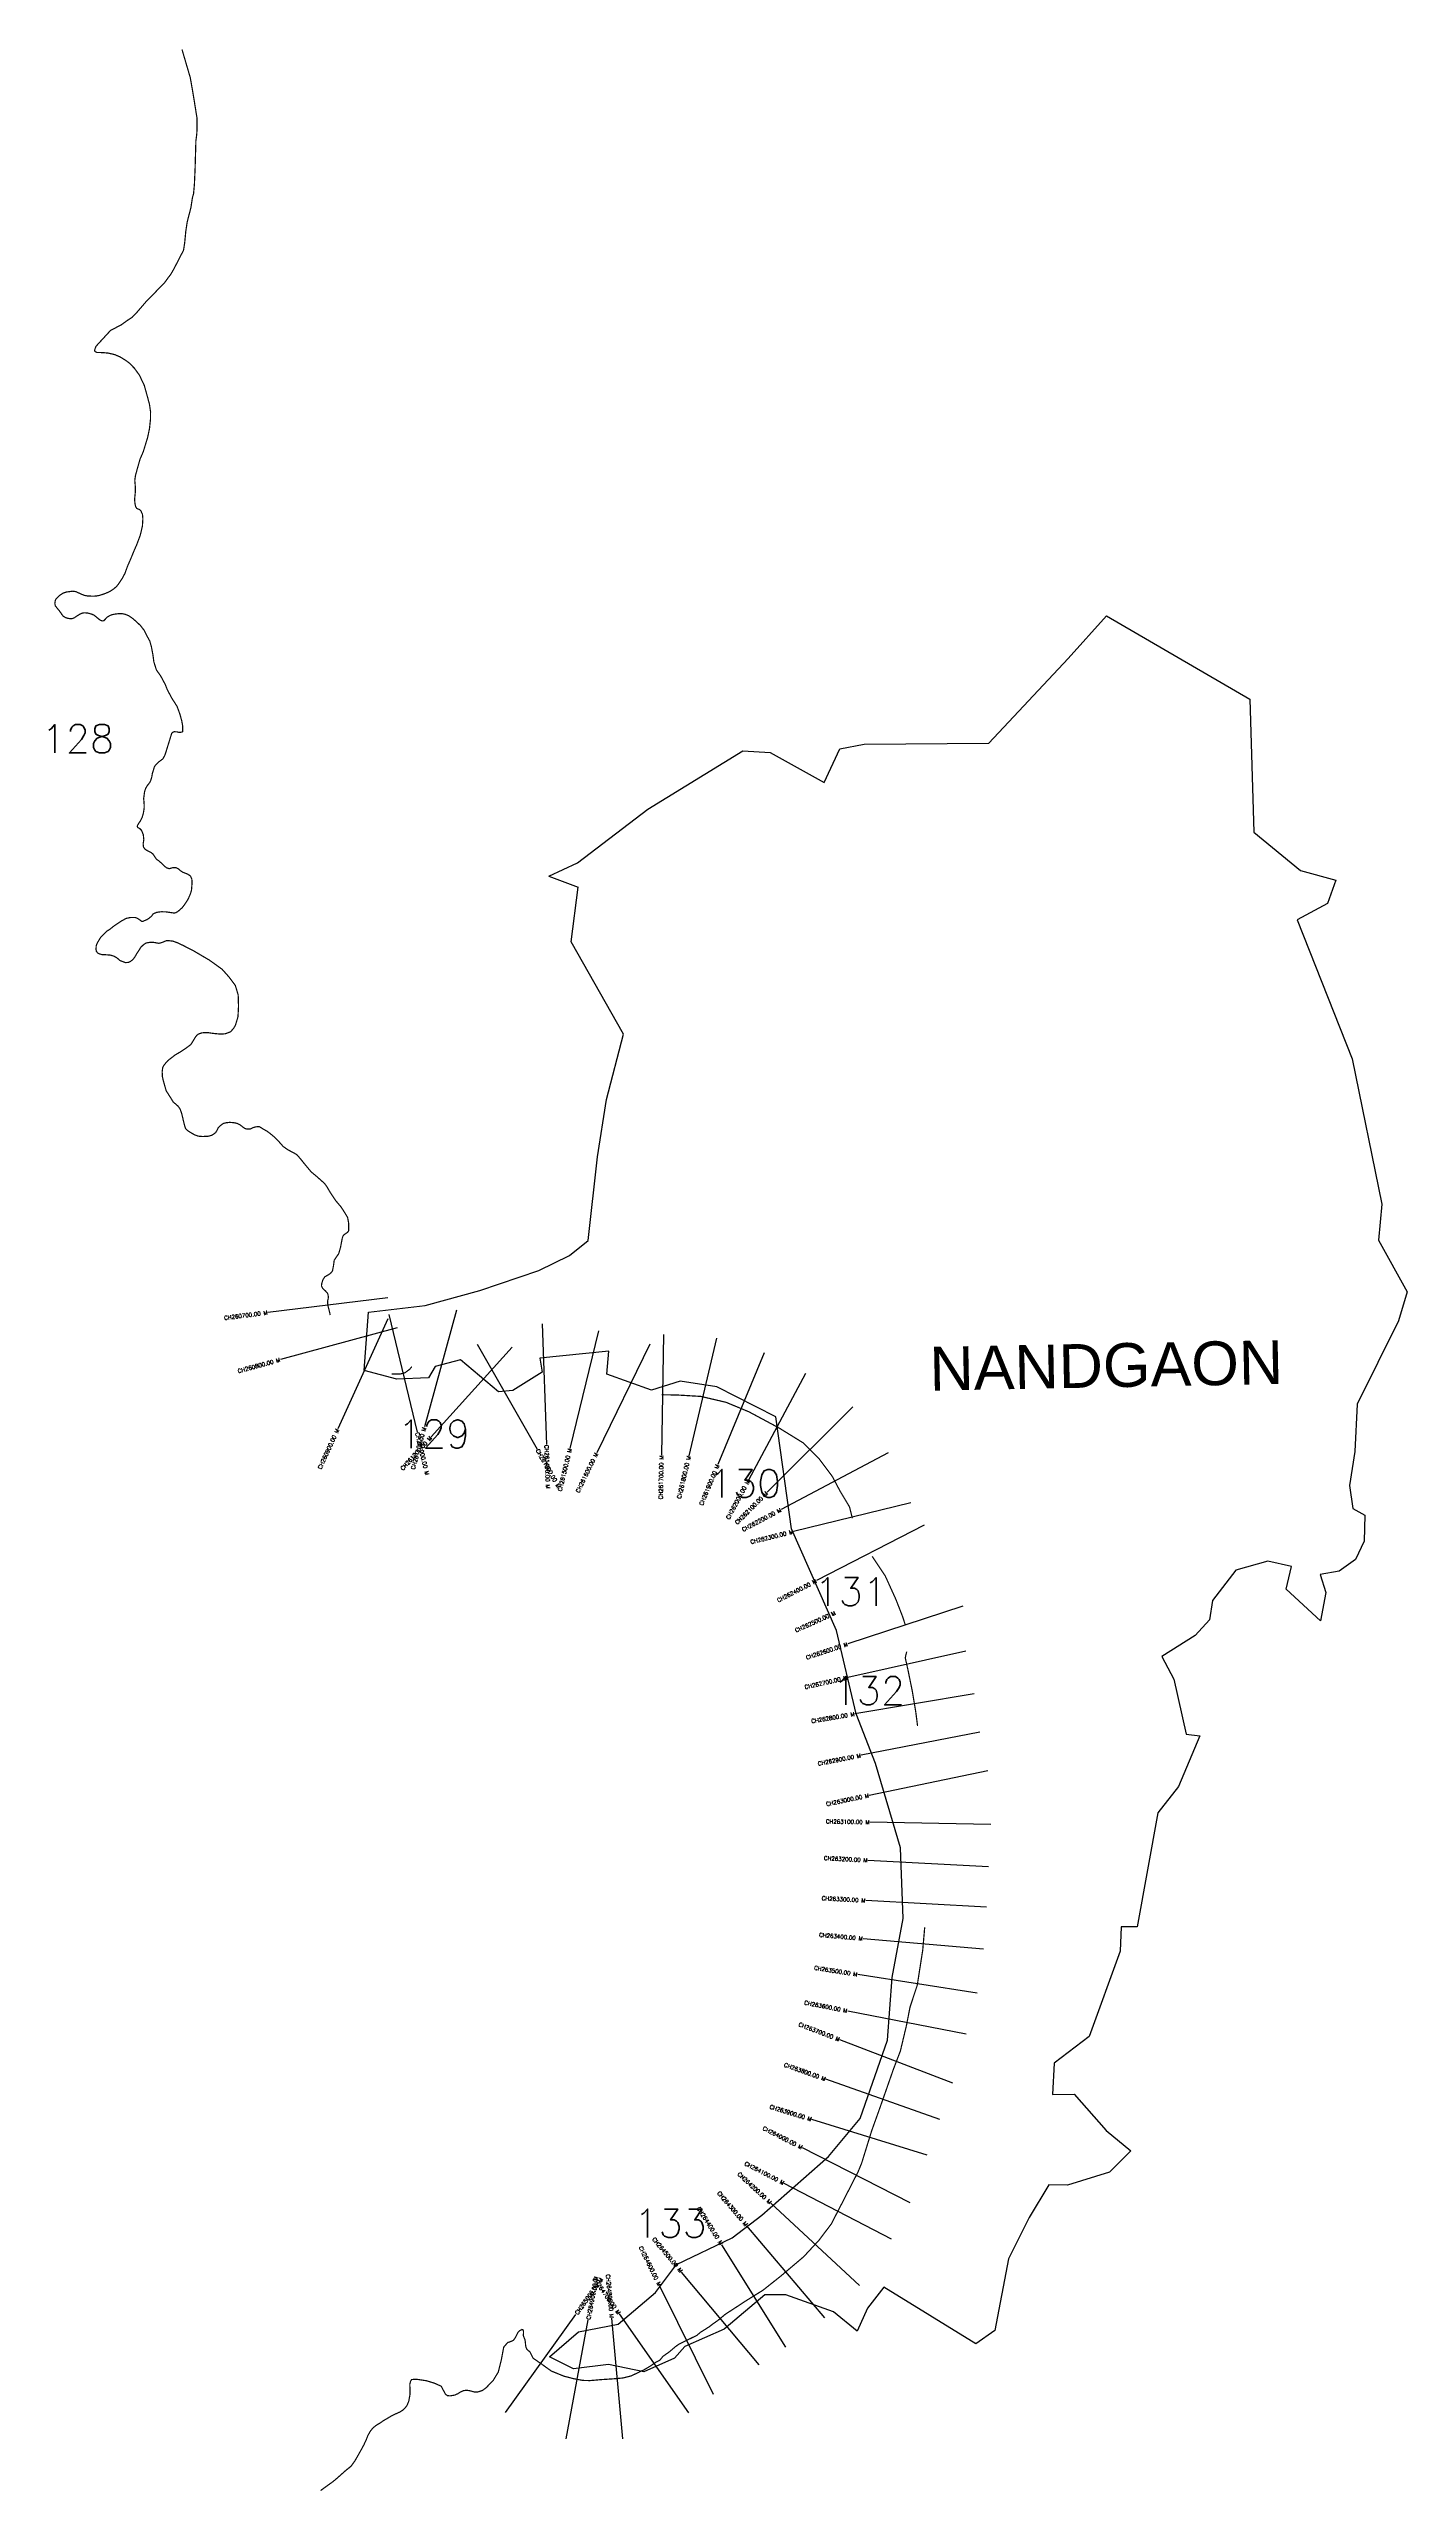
# Model space of a CAD drawing. Header units: metres. Extents: x 278777 to 282149, y 2032259 to 2038321.
import ezdxf
from ezdxf.enums import TextEntityAlignment as Align

# ---------------------------------------------------------------- set-up
doc = ezdxf.new("R2010")
doc.units = ezdxf.units.M
for name, color, linetype in [('CS', 134, 'Continuous'), ('CSMark', 6, 'Continuous'), ('NATURALLY PROTECTED', 3, 'Continuous'), ('village', 3, 'Continuous'), ('VILLAGE NAME', 250, 'Continuous')]:
    doc.layers.add(name, color=color, linetype=linetype)
doc.styles.get("Standard").update_dxf_attribs({"font": 'simplex.shx'})

msp = doc.modelspace()

# ---------------------------------------------------------------- linework, layer by layer
at = {"color": 6, "flags": 128}
msp.add_lwpolyline([(280018.3, 2036267.7), (280090.9, 2036240.3)], dxfattribs=at)
at = {"layer": 'CS'}
for p, q in [((279618.7, 2035221.4), (279321, 2035184.6)), ((279619, 2035168.9), (279494.4, 2034896)), ((279621.4, 2035179.5), (279691.2, 2034887.8)), ((279788.9, 2035190.2), (279709.6, 2034900.9)), ((280002.1, 2035156.7), (280012.6, 2034856.9)), ((279641.6, 2035146.4), (279352.1, 2035067.6)), ((279927.6, 2035098.6), (279726.2, 2034876.2)), ((279840.8, 2035106.1), (279989.4, 2034845.5)), ((280141.3, 2035139), (280070.8, 2034847.4)), ((280268.8, 2035106.3), (280137.1, 2034836.7)), ((280303.1, 2035130.4), (280297.8, 2034830.5)), ((280434.4, 2035121.3), (280366.1, 2034829.2)), ((280553.1, 2035084.7), (280438, 2034807.6)), ((280655.5, 2035032.9), (280513.6, 2034768.6)), ((280772.7, 2034950.3), (280560.3, 2034738.4)), ((280860.7, 2034836.2), (280595.4, 2034696)), ((280916.6, 2034712.4), (280625.3, 2034640.8)), ((280949.8, 2034656.6), (280683.1, 2034519.2)), ((281045.8, 2034455.6), (280760.8, 2034361.9)), ((281053, 2034344.3), (280760.3, 2034278.6)), ((281073.7, 2034238.2), (280777.9, 2034188.3)), ((281088, 2034143.3), (280793.6, 2034085.6)), ((281107.6, 2034046.8), (280813.8, 2033986.2)), ((281115.3, 2033914.1), (280815.4, 2033919.5)), ((281110, 2033809.1), (280810.4, 2033824.8)), ((281104.7, 2033709.1), (280805.1, 2033725.1)), ((281097.1, 2033604.3), (280798.3, 2033630.5)), ((281081.5, 2033495.4), (280785.1, 2033541.6)), ((281054.5, 2033393.2), (280760.1, 2033451)), ((281021.1, 2033272.2), (280740.9, 2033379.4)), ((280988.9, 2033181.7), (280706, 2033281.6)), ((280957.8, 2033092.8), (280671.3, 2033181.6)), ((280915, 2032974.8), (280647.8, 2033111.3)), ((280789.5, 2032770.1), (280569.4, 2032973.9)), ((280869, 2032885.1), (280602.6, 2033023)), ((280703.5, 2032689.2), (280509.8, 2032918.2)), ((280606.2, 2032616.4), (280447.5, 2032871)), ((280540, 2032572.7), (280347.9, 2032803.2)), ((280426.7, 2032499.2), (280294.2, 2032768.3)), ((279910.9, 2032454.3), (280085.7, 2032698.1)), ((280061.3, 2032389.3), (280116.3, 2032684.2)), ((280201.9, 2032389.5), (280174.8, 2032688.3)), ((280365.9, 2032453.6), (280193.4, 2032699))]:
    msp.add_line(p, q, dxfattribs=at)
at = {"layer": 'NATURALLY PROTECTED', "const_width": 3, "flags": 128}
for points in [[(279107.7, 2038319.3), (279119.7, 2038278.4), (279128.2, 2038249.6), (279133.4, 2038220), (279138.6, 2038188.6), (279145.2, 2038147.3), (279145, 2038124), (279144.6, 2038112.5), (279143.7, 2038103.6), (279142.2, 2038092.6), (279140.2, 2038023), (279138.5, 2037984.3), (279136.5, 2037962.1), (279134.6, 2037954.8), (279133.5, 2037950.7), (279132.9, 2037946.8), (279129.8, 2037926.6), (279120.7, 2037891.7), (279117.1, 2037867.8), (279114.3, 2037838.6), (279111.4, 2037820.6), (279105, 2037808.5), (279088.4, 2037776.2), (279080.1, 2037761.5), (279073.5, 2037753), (279063.6, 2037739.2), (279052.9, 2037728.9), (279035, 2037709.9), (279020.9, 2037696.1), (278995.7, 2037666.8), (278983.9, 2037654.4), (278972.8, 2037647.3), (278957.6, 2037636.3), (278939.3, 2037626.6), (278930.4, 2037622), (278900.4, 2037589.4), (278894.1, 2037582.4), (278890.9, 2037573.5), (278891.3, 2037570), (278897, 2037567.2), (278909.7, 2037567), (278924.4, 2037565.8), (278941.1, 2037561.8), (278954.3, 2037556.1), (278967.8, 2037547.8), (278976.6, 2037541.3), (278989.6, 2037528.1), (279002.1, 2037510.8), (279014.1, 2037485.5), (279021.9, 2037457.5), (279026.9, 2037438.9), (279029.7, 2037419.8), (279029.4, 2037400.9), (279027, 2037378.2), (279022.2, 2037355.6), (279011.3, 2037320.2), (279003.9, 2037303.5), (278995.8, 2037275.3), (278992.2, 2037261.6), (278990.5, 2037250.1), (278991.7, 2037236), (278991.7, 2037219.4), (278990, 2037202.4), (278991.2, 2037190.8), (278993.3, 2037183.1), (278995.8, 2037180), (278998.4, 2037178.9), (279002.1, 2037177.5), (279006, 2037173.4), (279009.5, 2037165.8), (279010.6, 2037154.9), (279009.4, 2037135.7), (279003.8, 2037112.8), (278995.2, 2037089.9), (278988.1, 2037073.8), (278980.8, 2037055.8), (278972.5, 2037036.8), (278965.9, 2037018.7), (278958.7, 2037005.4), (278950.8, 2036993.6), (278944.9, 2036986.2), (278938.1, 2036980.3), (278928.5, 2036974), (278919, 2036969.8), (278911.7, 2036967.1), (278902.6, 2036964.3), (278894.5, 2036962.8), (278887.1, 2036962.4), (278879.1, 2036962.7), (278873.1, 2036963), (278866.6, 2036964.1), (278858.1, 2036967.3), (278850.1, 2036971), (278843.6, 2036973.9), (278835.8, 2036974.8), (278820.9, 2036972.7), (278812.7, 2036970.1), (278806, 2036965.8), (278800.6, 2036961.4), (278795.8, 2036956.5), (278793.4, 2036952.4), (278792, 2036944.8), (278793.4, 2036938.1), (278797.9, 2036932.6), (278803, 2036926.4), (278807.3, 2036920.4), (278809.8, 2036916.6), (278813.3, 2036912.4), (278818, 2036909.6), (278823.7, 2036907.6), (278829.6, 2036906.6), (278834.7, 2036906.5), (278840.8, 2036909), (278847, 2036913.3), (278854.7, 2036918.1), (278861.6, 2036920.8), (278866.9, 2036921.1), (278874.7, 2036920.4), (278884.6, 2036917.4), (278890.4, 2036914.6), (278896.9, 2036909.1), (278903.8, 2036903.6), (278907.6, 2036901.6), (278911.5, 2036901), (278913.7, 2036901.6), (278918, 2036906), (278922.5, 2036910.8), (278928.3, 2036914.1), (278933.5, 2036916.3), (278941.5, 2036918), (278950.1, 2036919), (278959.6, 2036919), (278967.1, 2036917.3), (278975.3, 2036914), (278985, 2036907.3), (278994.5, 2036899.2), (279004.7, 2036889.4), (279013.6, 2036877.9), (279021.2, 2036863), (279027.7, 2036851.2), (279031.9, 2036836.3), (279035.6, 2036816.4), (279037.9, 2036799.2), (279044.2, 2036779.3), (279055, 2036764.1), (279066.2, 2036743.1), (279070.8, 2036731.4), (279081.9, 2036710.1), (279095.4, 2036689), (279102.4, 2036670), (279107.1, 2036652.9), (279109.3, 2036640.8), (279109.3, 2036626.4), (279107.7, 2036625), (279100.8, 2036624.3), (279095.2, 2036625.6), (279088.9, 2036626.1), (279084.8, 2036624.8), (279082.1, 2036621.7), (279073.6, 2036594.4), (279067.6, 2036574.7), (279064.7, 2036566.6), (279060.1, 2036558.6), (279053.8, 2036553.9), (279049.9, 2036550.9), (279042.5, 2036543.7), (279039.1, 2036538.6), (279034.2, 2036522.5), (279032.5, 2036512.9), (279029.9, 2036504.5), (279027.1, 2036499.3), (279021.1, 2036491.6), (279017.3, 2036484.9), (279014.8, 2036477), (279012.6, 2036460.5), (279013.9, 2036443.6), (279013.6, 2036434.4), (279011.5, 2036422.6), (279008.8, 2036413.1), (279003.8, 2036403.7), (279000.6, 2036399), (278997.9, 2036394.8), (278996.9, 2036392.4), (278997.1, 2036389.7), (278998.7, 2036387.8), (279003.1, 2036385.4), (279007.3, 2036381.1), (279011.7, 2036370.2), (279012.9, 2036357.8), (279011.2, 2036347.8), (279012.1, 2036340.3), (279014.5, 2036335.8), (279018.9, 2036332.5), (279025.2, 2036328.9), (279031.5, 2036325.8), (279035.8, 2036322.3), (279038.8, 2036317.6), (279044.2, 2036309.6), (279049.9, 2036305.9), (279059.3, 2036297.3), (279063.8, 2036292.8), (279069.5, 2036288.2), (279076.1, 2036286.1), (279083.7, 2036288.3), (279087.9, 2036288.8), (279092.8, 2036288.6), (279098, 2036286.2), (279104, 2036281.1), (279108.9, 2036277.6), (279114, 2036275.6), (279120.4, 2036273.1), (279125.7, 2036270.2), (279129.1, 2036267.1), (279132.1, 2036260.2), (279132.7, 2036253.3), (279132.5, 2036248.7), (279131.3, 2036232.8), (279128.9, 2036224.5), (279124.5, 2036214.1), (279120.9, 2036207.1), (279113.9, 2036196.7), (279108.5, 2036189.6), (279103.1, 2036184.5), (279097.2, 2036179.8), (279092.9, 2036177.1), (279088.3, 2036176), (279077, 2036177.6), (279067.3, 2036179), (279057.4, 2036179.2), (279050.8, 2036178.7), (279043.8, 2036177.4), (279035.8, 2036173.6), (279032.8, 2036169), (279026.5, 2036163.5), (279021.1, 2036159.8), (279015.2, 2036157.4), (279011.2, 2036155.5), (279008.7, 2036154.9), (279005.3, 2036156.9), (279001.6, 2036160), (278996.4, 2036163.3), (278991.4, 2036164.9), (278979.7, 2036164.9), (278968.9, 2036162.6), (278957.8, 2036156.5), (278939.8, 2036144.7), (278929.7, 2036136.5), (278920.6, 2036130.6), (278911.6, 2036121.7), (278905.3, 2036114.8), (278897.3, 2036101.4), (278894.9, 2036095.6), (278894.2, 2036086.2), (278895.2, 2036081), (278898.2, 2036077.1), (278902.1, 2036074.8), (278908.8, 2036072.9), (278918.1, 2036072.5), (278929.4, 2036071.7), (278938.9, 2036068.9), (278946, 2036064.9), (278953.5, 2036058.3), (278960, 2036055.7), (278967.6, 2036052.9), (278975, 2036053.6), (278978.9, 2036055.3), (278985.1, 2036059.9), (278990.3, 2036066.2), (278995.2, 2036075.1), (279001.4, 2036084.4), (279005.8, 2036091.3), (279011.5, 2036096.8), (279018.5, 2036101.6), (279028.8, 2036103.4), (279036.3, 2036103.4), (279041.8, 2036102.4), (279050.1, 2036100.9), (279053.9, 2036101.6), (279059.9, 2036103.6), (279068.5, 2036107.3), (279076.1, 2036107.3), (279085.2, 2036106.3), (279096.4, 2036102.2), (279109.8, 2036095.9), (279135.6, 2036082.7), (279175.8, 2036059.1), (279207.5, 2036036.3), (279224.7, 2036016.9), (279240, 2035996.5), (279247.2, 2035972.6), (279248, 2035944.7), (279246.7, 2035918.6), (279240.3, 2035897.4), (279235.9, 2035890.1), (279228.8, 2035881.8), (279223.4, 2035879.3), (279214.8, 2035876.3), (279208.4, 2035875.9), (279199.3, 2035875.9), (279189.9, 2035876.8), (279181.5, 2035877.8), (279173.2, 2035879), (279165.7, 2035879.3), (279156.9, 2035878.6), (279148.9, 2035875.9), (279144.3, 2035872.5), (279139.9, 2035866.4), (279134.7, 2035857.7), (279129.8, 2035849.8), (279120.8, 2035842.9), (279104.6, 2035831.9), (279090.9, 2035823.9), (279073.1, 2035810.2), (279065.6, 2035801.7), (279061.7, 2035796.4), (279059.8, 2035792), (279058.5, 2035782.2), (279059, 2035770.3), (279061.2, 2035760.4), (279068.4, 2035735), (279079.2, 2035718.1), (279085.9, 2035706.9), (279092.7, 2035701.4), (279097.9, 2035696.7), (279102, 2035691.3), (279104.9, 2035684.7), (279107.1, 2035677.8), (279109.1, 2035670), (279111.4, 2035659.3), (279114, 2035648.8), (279116.6, 2035641), (279121.1, 2035636.3), (279131.2, 2035630), (279139.4, 2035625.4), (279148.2, 2035622.2), (279158.1, 2035621.4), (279172.3, 2035621.9), (279182.1, 2035624.6), (279191, 2035630.8), (279193.5, 2035634.8), (279197.9, 2035643.7), (279202.2, 2035647.7), (279210.2, 2035653.8), (279216.6, 2035655.4), (279226.1, 2035656.5), (279236.7, 2035655.7), (279244.5, 2035653.9), (279252.1, 2035650.3), (279258.5, 2035644.9), (279264.8, 2035640.9), (279269.1, 2035639.8), (279277.3, 2035639.8), (279283.1, 2035643.1), (279291.3, 2035645.5), (279299.8, 2035645.8), (279309.6, 2035639.7), (279319.6, 2035634.1), (279329.6, 2035626.3), (279339.1, 2035618.3), (279347.1, 2035610), (279358.6, 2035596.9), (279370.3, 2035588.5), (279383.7, 2035581.5), (279392.7, 2035576.4), (279401.7, 2035566.1), (279410.4, 2035555.2), (279428.2, 2035533.8), (279440.2, 2035523.8), (279461.6, 2035504.9), (279467.7, 2035496.2), (279476.9, 2035480.6), (279488.9, 2035462.6), (279502.5, 2035446.6), (279512.3, 2035431.4), (279518.8, 2035420.4), (279521.3, 2035406.8), (279521.6, 2035393.4), (279521.4, 2035387.6), (279519, 2035383.9), (279515, 2035381), (279510.4, 2035378.1), (279507.5, 2035374.7), (279505.6, 2035369.4), (279501.3, 2035346.7), (279496.7, 2035330.5), (279490, 2035321.1), (279485.6, 2035314.4), (279483.7, 2035300.5), (279481.2, 2035287.7), (279476.7, 2035282.1), (279470.8, 2035277.9), (279462.4, 2035273.5), (279457.4, 2035265.6), (279454.5, 2035256), (279453.9, 2035250.7), (279456.5, 2035244.9), (279463.4, 2035238.5), (279468.8, 2035232.8), (279470.6, 2035226.9), (279471, 2035221.1), (279469.5, 2035214.3), (279469.1, 2035209.2), (279469.9, 2035202.3), (279474.1, 2035185.6), (279475.6, 2035178.1)], [(279627.9, 2035031.7), (279650, 2035032.1), (279660.6, 2035034.7), (279672.8, 2035043.6), (279678.2, 2035050.3)], [(280298, 2034980.5), (280338, 2034979.8), (280395.8, 2034976.3), (280458.2, 2034961.7), (280515, 2034938.1), (280589.9, 2034897.9), (280650.2, 2034860.7), (280689, 2034821.8), (280721.7, 2034778.1), (280741.1, 2034741.5), (280764.7, 2034702), (280771.7, 2034673.9)], [(280821, 2034579.4), (280853.2, 2034531.1), (280879.8, 2034472.5), (280895.8, 2034431.5), (280903.2, 2034409.2)], [(280906.5, 2034342.8), (280903, 2034327.6), (280909.7, 2034297.7), (280920.6, 2034244.4), (280928.9, 2034194.7), (280933.6, 2034158.6)], [(280951.3, 2033658.6), (280946.4, 2033602.3), (280932.8, 2033515), (280914.9, 2033460.9), (280905.8, 2033414.4), (280890.9, 2033351.7), (280873.9, 2033307.3), (280855.6, 2033254.8), (280836.5, 2033200.6), (280819.9, 2033154.5), (280794.8, 2033073.5), (280786, 2033052.1), (280747, 2032975.9), (280719.4, 2032922.5), (280688.8, 2032882), (280650.7, 2032841), (280594.9, 2032793.8), (280550.1, 2032758.2), (280503.9, 2032729.4), (280476.1, 2032711.1), (280456.8, 2032698.7), (280437.8, 2032682.9), (280424.5, 2032673.6), (280416, 2032667), (280394.7, 2032653.6), (280385.9, 2032646.1), (280367.5, 2032637), (280361.2, 2032634.1), (280351.7, 2032629.4), (280340.1, 2032623.3), (280332.6, 2032618), (280317.9, 2032605.4), (280301.6, 2032593.9), (280294.1, 2032584.6), (280282.6, 2032578.4), (280269.8, 2032569.4), (280255.1, 2032560.8), (280222.6, 2032545.3), (280202.3, 2032540.2), (280184.1, 2032538.5), (280147.9, 2032536.1), (280120.1, 2032533.7), (280102.4, 2032534.2), (280080.2, 2032538.4), (280056, 2032544.6), (280024.5, 2032557.4), (279997.6, 2032576.7), (279979.2, 2032589.3), (279971.3, 2032604.8), (279963.6, 2032611.6), (279961.8, 2032616.2), (279960.8, 2032620.1), (279960.4, 2032624.4), (279959.9, 2032629.7), (279959, 2032635.4), (279956.9, 2032640.1), (279954.9, 2032646), (279955.4, 2032651.8), (279955.3, 2032656), (279954.4, 2032659.7), (279951.4, 2032660.6), (279945.3, 2032657.1), (279941.4, 2032652.8), (279938.9, 2032647.6), (279935.4, 2032641), (279930.4, 2032633.6), (279921.9, 2032629.9), (279916.4, 2032628.5), (279906.3, 2032616.7), (279900.2, 2032584.4), (279892.7, 2032554.7), (279880, 2032533.9), (279862.8, 2032516.1), (279853.6, 2032509.2), (279843, 2032505.7), (279834.1, 2032505.3), (279822.3, 2032508.5), (279814.2, 2032509.8), (279806, 2032508.6), (279798.7, 2032505.3), (279792, 2032501), (279785, 2032497.8), (279773.1, 2032495.8), (279766.2, 2032496.5), (279761.3, 2032500.3), (279758.4, 2032506.1), (279756.1, 2032510.4), (279751.6, 2032519.5), (279733.9, 2032527.5), (279714.2, 2032533.4), (279702.3, 2032535.2), (279692.1, 2032536.7), (279685.1, 2032537.1), (279677.6, 2032536.1), (279674.9, 2032531.8), (279673.2, 2032525), (279673.6, 2032512.3), (279673.6, 2032499.3), (279670.7, 2032482.8), (279665.9, 2032471.4), (279661, 2032465.1), (279656.9, 2032461.1), (279648.3, 2032455.6), (279639.5, 2032451.7), (279629.1, 2032446.8), (279607.5, 2032434.1), (279598.3, 2032427.7), (279590.7, 2032423.4), (279582.3, 2032416.8), (279575.6, 2032408.7), (279569.2, 2032397.6), (279564.4, 2032385.4), (279558.7, 2032373.4), (279552.5, 2032362), (279543.5, 2032346), (279536.3, 2032333.6), (279527, 2032320.9), (279514.7, 2032311.1), (279493.8, 2032292.5), (279482.8, 2032283.2), (279466.6, 2032271.6), (279454.4, 2032262.7), (279451.8, 2032260.8)]]:
    msp.add_lwpolyline(points, dxfattribs=at)
at = {"layer": 'village', "color": 6}
for points in [[(280018.3, 2036267.7, 0), (280089.4, 2036300.3, 0), (280264, 2036433.4, 0), (280499.7, 2036578.3, 0), (280567.9, 2036574.3, 0), (280702.1, 2036499.7, 0), (280740.7, 2036583.6, 0), (280801, 2036595.1, 0), (281110.8, 2036597.7, 0), (281307.7, 2036807.8, 0), (281402.2, 2036914, 0), (281758.7, 2036707.1, 0), (281768.5, 2036376.4, 0), (281883.7, 2036281.9, 0), (281972.2, 2036257.9, 0), (281951.2, 2036200, 0), (281876, 2036158.8, 0), (282012.7, 2035813.8, 0), (282086.3, 2035453.1, 0), (282078.1, 2035364.2, 0), (282148.9, 2035235.7, 0)], [(282148.9, 2035235.7, 0), (282127.2, 2035163.6, 0), (282024.7, 2034957.3, 0), (282019.3, 2034839.6, 0), (282006, 2034755.1, 0), (282014.3, 2034697.9, 0), (282043.4, 2034681.4, 0), (282042.2, 2034617.3, 0), (282020.9, 2034571.8, 0), (281979.9, 2034543, 0), (281933, 2034534.1, 0), (281947.4, 2034489.3, 0), (281933.6, 2034419.1, 0), (281848.6, 2034497.7, 0), (281862, 2034553.8, 0), (281802.7, 2034567.6, 0), (281723.4, 2034545, 0), (281665.9, 2034469.8, 0), (281658.5, 2034421.7, 0), (281622.4, 2034383, 0), (281539.7, 2034330.6, 0), (281569.3, 2034274.7, 0), (281600.7, 2034138.4, 0), (281634.2, 2034133.9, 0), (281581.1, 2034007.9, 0), (281529.9, 2033943.1, 0), (281478.3, 2033660.2, 0), (281439.1, 2033659.8, 0), (281436.4, 2033599.5, 0), (281359.5, 2033387.8, 0), (281272.9, 2033321.2, 0), (281268.2, 2033243.6, 0), (281322.4, 2033244.9, 0), (281401.4, 2033154.7, 0), (281462.8, 2033103.8, 0), (281409.8, 2033051.2, 0), (281305.6, 2033018.4, 0), (281259.6, 2033019.2, 0), (281210.2, 2032938.4, 0), (281159.6, 2032836, 0), (281125.2, 2032657.9, 0), (281078.3, 2032624.7, 0), (280850, 2032765.6, 0), (280809.7, 2032713.5, 0), (280784, 2032656.2, 0), (280724.5, 2032704.1, 0), (280606.4, 2032746.8, 0), (280554.2, 2032746.2, 0), (280453.7, 2032661.4, 0), (280355.6, 2032618.5, 0), (280330.1, 2032589, 0), (280254.2, 2032555.1, 0), (280166.1, 2032573.7, 0), (280079.9, 2032563.3, 0), (280019.6, 2032593, 0), (280091.6, 2032654.7, 0), (280190.6, 2032673.7, 0), (280283.1, 2032752.2, 0), (280334.9, 2032821.9, 0), (280473.1, 2032888.2, 0), (280546.6, 2032944.3, 0), (280712.4, 2033090, 0), (280790.8, 2033184.6, 0), (280858.6, 2033378.3, 0), (280870.6, 2033534.5, 0), (280897.9, 2033680.9, 0), (280890.8, 2033855.7, 0), (280828.9, 2034065, 0), (280781.3, 2034188.7, 0), (280732.1, 2034395.6, 0), (280620.4, 2034648, 0), (280582, 2034925.8, 0), (280434.9, 2035000.3, 0), (280344.6, 2035014.2, 0), (280273.1, 2034991.8, 0), (280162.5, 2035031.3, 0), (280167.5, 2035088.7, 0), (279996.3, 2035071, 0), (280001.6, 2035036.1, 0), (279929, 2034990.9, 0), (279893.1, 2034988, 0), (279798.8, 2035066.9, 0), (279735.8, 2035050.5, 0), (279719.4, 2035022.8, 0), (279640.8, 2035019.4, 0), (279560.1, 2035040.6, 0), (279570.9, 2035185.5, 0), (279711.4, 2035201.9, 0), (279846.6, 2035239.2, 0), (279993.8, 2035289.1, 0), (280069.6, 2035326.4, 0), (280116.3, 2035363.1, 0), (280139.5, 2035570.9, 0), (280161.6, 2035713.2, 0), (280204, 2035875.7, 0), (280073.4, 2036104.5, 0), (280090.9, 2036240.3, 0)]]:
    msp.add_polyline3d(points, dxfattribs=at)

# ---------------------------------------------------------------- texts
at = {"char_height": 70, "attachment_point": 1}
for s, insert in [('128', (278759.2, 2036643.6)), ('129', (279643.4, 2034918.1)), ('130', (280415, 2034795.1)), ('131', (280677.8, 2034526.8)), ('132', (280722.5, 2034280.8)), ('133', (280230.4, 2032959.2))]:
    msp.add_mtext_dynamic_manual_height_columns(s, width=95.172, gutter_width=1, heights=[0], dxfattribs=dict(at, insert=insert))
at = {"layer": 'CSMark'}
for s, rotation, p in [('CH260700.00 M', 7.05239, (279320, 2035184.4)), ('CH260800.00 M', 15.23302, (279351.1, 2035067.3)), ('CH260900.00 M', 65.46496, (279494, 2034895)), ('CH261200.00 M', 47.84269, (279725.6, 2034875.4)), ('CH261100.00 M', 74.68176, (279709.3, 2034899.9)), ('CH261500.00 M', 76.42182, (280070.6, 2034846.4)), ('CH261600.00 M', 63.97298, (280136.7, 2034835.8)), ('CH261700.00 M', 88.98453, (280297.8, 2034829.5)), ('CH261800.00 M', 76.84374, (280365.9, 2034828.2)), ('CH261900.00 M', 67.4312, (280437.6, 2034806.7)), ('CH262000.00 M', 61.78056, (280513.2, 2034767.7)), ('CH262100.00 M', 44.93112, (280559.6, 2034737.7)), ('CH262200.00 M', 27.85397, (280594.5, 2034695.5)), ('CH262300.00 M', 13.81221, (280624.3, 2034640.6)), ('CH262400.00 M', 27.246, (280682.2, 2034518.8)), ('CH262500.00 M', 24.33703, (280729, 2034439.5)), ('CH262600.00 M', 18.20037, (280759.9, 2034361.6)), ('CH262700.00 M', 12.64798, (280759.3, 2034278.3)), ('CH262800.00 M', 9.56995, (280776.9, 2034188.2)), ('CH262900.00 M', 11.08109, (280792.6, 2034085.4)), ('CH263000.00 M', 11.65588, (280812.8, 2033986)), ('CH263100.00 M', 358.96971, (280814.4, 2033919.6)), ('CH263200.00 M', 357.00508, (280809.4, 2033824.9)), ('CH263300.00 M', 356.94358, (280804.1, 2033725.2)), ('CH263400.00 M', 354.98646, (280797.3, 2033630.6)), ('CH263500.00 M', 351.13929, (280784.1, 2033541.7)), ('CH263600.00 M', 348.88786, (280759.1, 2033451.2)), ('CH263700.00 M', 339.06322, (280740, 2033379.8)), ('CH263800.00 M', 340.55649, (280705.1, 2033281.9)), ('CH263900.00 M', 342.78039, (280670.3, 2033181.9)), ('CH264000.00 M', 332.94997, (280646.9, 2033111.7)), ('CH264200.00 M', 317.20249, (280568.7, 2032974.6)), ('CH264100.00 M', 332.63604, (280601.7, 2033023.5)), ('CH264300.00 M', 310.21921, (280509.2, 2032919)), ('CH264400.00 M', 301.95482, (280446.9, 2032871.8)), ('CH264600.00 M', 296.22523, (280293.7, 2032769.2)), ('CH264500.00 M', 309.80266, (280347.3, 2032804)), ('CH264700.00 M', 305.11447, (280192.8, 2032699.8)), ('CH264800.00 M', 275.19168, (280174.7, 2032689.3))]:
    msp.add_text(s, height=10, rotation=rotation, dxfattribs=at).set_placement(p, align=Align.MIDDLE_RIGHT)
for s, rotation, p in [('CH261000.00 M', 283.4507, (279691.4, 2034886.8)), ('CH261400.00 M', 272.00493, (280012.6, 2034855.9)), ('CH261300.00 M', 299.69838, (279989.9, 2034844.6)), ('CH265000.00 M', 54.35066, (280086.3, 2032698.9)), ('CH264900.00 M', 79.4496, (280116.4, 2032685.2))]:
    msp.add_text(s, height=10, rotation=rotation, dxfattribs=at).set_placement(p, align=Align.MIDDLE_LEFT)
at = {"layer": 'VILLAGE NAME', "insert": (280962.1, 2035099.2), "char_height": 108.748, "attachment_point": 1, "rotation": 1.10283}
msp.add_mtext_dynamic_manual_height_columns('{\\fArial|b0|i0|c0|p34;NANDGAON}', width=726.929, gutter_width=543.7, heights=[0], dxfattribs=at)

doc.saveas('drawing.dxf')
